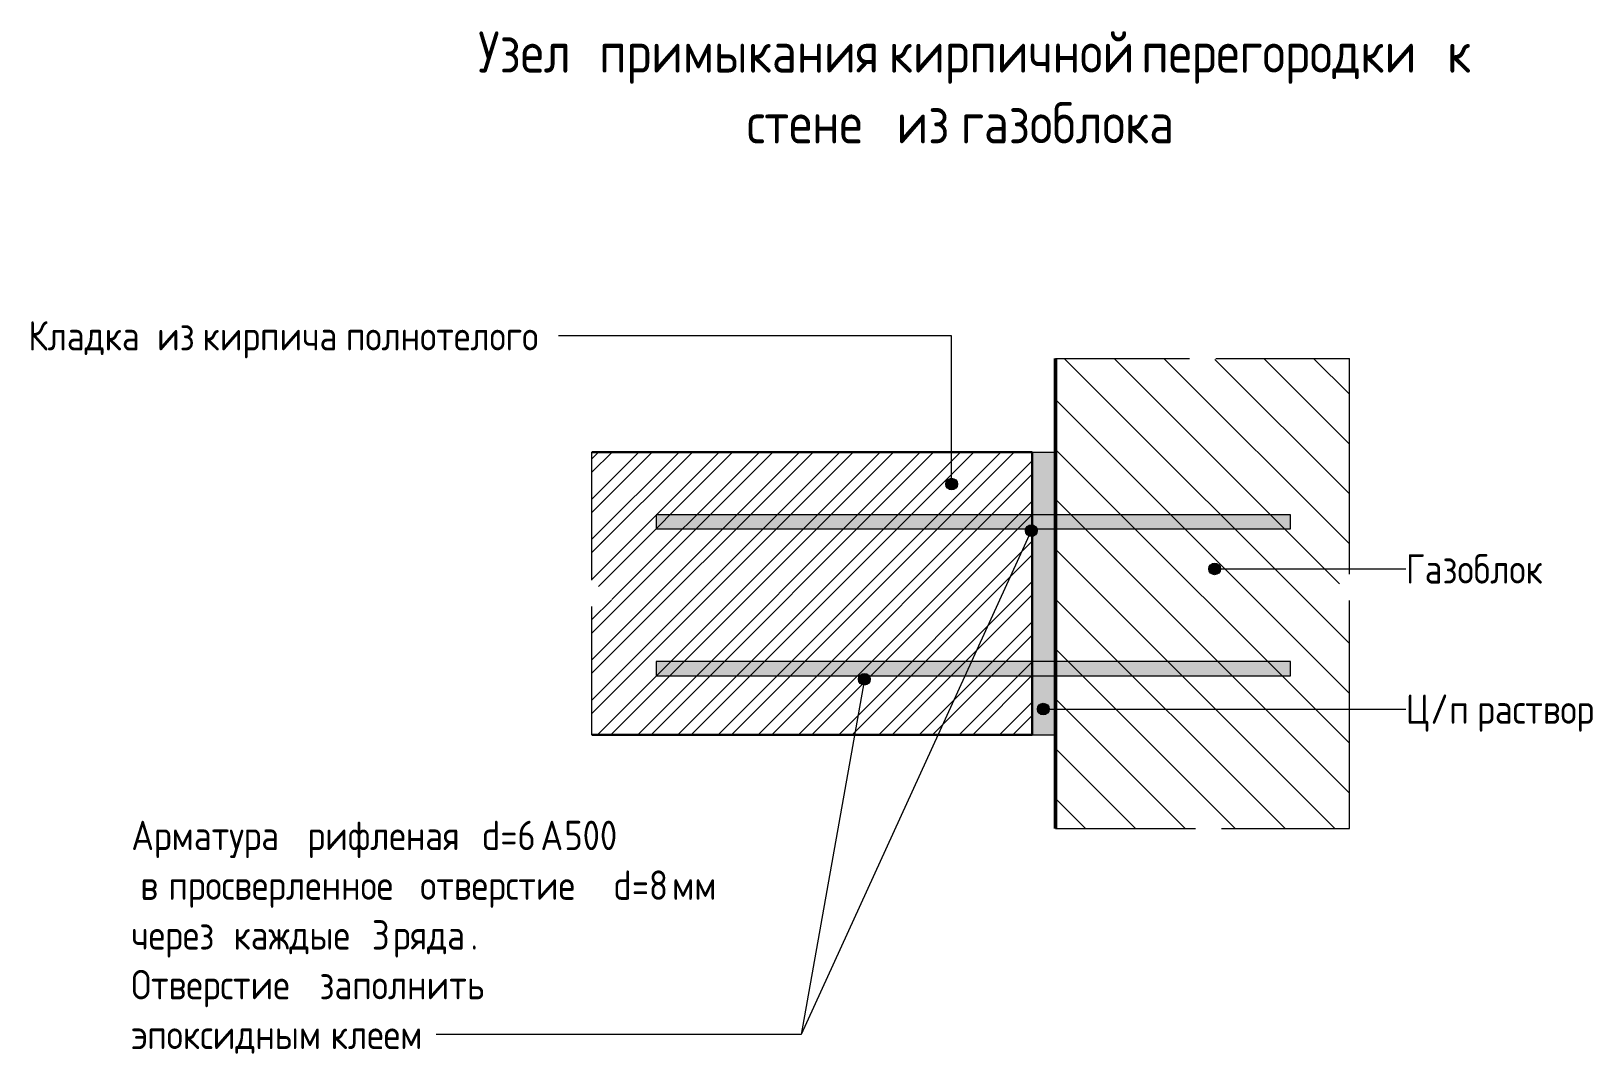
# Model space of a CAD drawing. Header units: millimetres. Extents: x -68946 to 288321, y -402657 to 324925.
# Drawn here: x 282079 to 282743, y 265577 to 266012 of the extents above; entities that cross this region are included whole.
import ezdxf

# ---------------------------------------------------------------- set-up
doc = ezdxf.new("R2010")
doc.units = ezdxf.units.MM
for name, color, linetype, lineweight in [('A-DETL-____-OTLN', 250, 'Continuous', 5), ('A-DETL-GENF-OTLN', 250, 'Continuous', 5), ('G-____-____-TEXT', 250, 'Continuous', 9)]:
    doc.layers.add(name, color=color, linetype=linetype, lineweight=lineweight)
doc.styles.add('GOST Common_3', font='', dxfattribs={"width": 0.9, "height": 12.5})
doc.styles.add('GOST Common_B', font='', dxfattribs={"width": 0.9, "height": 17.5})
doc.styles.get('GOST Common_3').set_extended_font_data('GOST Common')
doc.styles.get('GOST Common_B').set_extended_font_data('GOST Common', bold=True)

msp = doc.modelspace()

# ---------------------------------------------------------------- texts
at = {"layer": 'G-____-____-TEXT', "color": 7, "attachment_point": 1}
for s, insert, char_height, width, style in [('Узел', (282269.1116, 266011.8066), 17.5, 55.556944, 'GOST Common_B'), ('примыкания', (282320.6061, 266011.8066), 17.5, 142.499953, 'GOST Common_B'), ('кирпичной', (282443.8358, 266011.8066), 17.5, 123.379706, 'GOST Common_B'), ('перегородки', (282551.2897, 266011.8066), 17.5, 150.797419, 'GOST Common_B'), ('\\fGOST Common|b1|i0|c204|p34|;\\W.9;к', (282681.3655, 266011.8066), 17.5, 13.708856, 'GOST Common_B'), ('из', (282447.11, 265981.7103), 17.5, 26.335434, 'GOST Common_B'), ('газоблока', (282474.4944, 265981.7103), 17.5, 125.905022, 'GOST Common_B'), ('стене', (282383.4116, 265981.7103), 17.5, 70.348078, 'GOST Common_B'), ('Кладка', (282077.6678, 265888.6024), 12.5, 61.689853, 'GOST Common_3'), ('из', (282132.4366, 265888.6024), 12.5, 18.759487, 'GOST Common_3'), ('кирпича', (282151.7842, 265888.6024), 12.5, 69.2658, 'GOST Common_3'), ('полнотелого', (282212.8038, 265888.6024), 12.5, 109.67085, 'GOST Common_3'), ('Газоблок', (282663.8802, 265789.4132), 12.5, 78.284784, 'GOST Common_3'), ('\\fGOST Common|b0|i0|c204|p34|;\\W.9;Ц', (282663.8802, 265729.7457), 12.5, 12.626578, 'GOST Common_3'), ('\\fGOST Common|b0|i0|c204|p34|;\\W.9;/', (282674.2982, 265729.7457), 12.5, 9.740503, 'GOST Common_3'), ('\\fGOST Common|b0|i0|c204|p34|;\\W.9;п', (282682.3349, 265729.7457), 12.5, 9.740503, 'GOST Common_3'), ('раствор', (282694.2412, 265729.7457), 12.5, 70.348078, 'GOST Common_3'), ('Арматура', (282121.5082, 265676.0063), 12.5, 86.221491, 'GOST Common_3'), ('рифленая', (282196.5176, 265676.0063), 12.5, 81.531619, 'GOST Common_3'), (' d=6 ', (282263.7879, 265676.0063), 12.5, 38.601253, 'GOST Common_3'), ('\\fGOST Common|b0|i0|c204|p34|;\\W.9;А', (282295.6371, 265676.0063), 12.5, 12.265819, 'GOST Common_3'), ('500', (282305.7574, 265676.0063), 12.5, 29.221509, 'GOST Common_3'), (' d=8 ', (282319.7473, 265654.8396), 12.5, 38.601253, 'GOST Common_3'), ('\\fGOST Common|b0|i0|c204|p34|;\\W.9;в', (282125.3777, 265654.8396), 12.5, 9.740503, 'GOST Common_3'), ('просверленное', (282137.284, 265654.8396), 12.5, 125.183503, 'GOST Common_3'), ('отверстие', (282244.4402, 265654.8396), 12.5, 91.272122, 'GOST Common_3'), ('мм', (282351.5965, 265654.8396), 12.5, 21.645563, 'GOST Common_3'), (' 3 ', (282217.0559, 265633.673), 12.5, 19.120247, 'GOST Common_3'), ('через', (282121.5082, 265633.673), 12.5, 47.980997, 'GOST Common_3'), ('каждые', (282164.966, 265633.673), 12.5, 63.132891, 'GOST Common_3'), ('ряда', (282232.8317, 265633.673), 12.5, 40.044291, 'GOST Common_3'), ('. ', (282265.8715, 265633.673), 12.5, 8.658225, 'GOST Common_3'), ('Отверстие', (282121.5082, 265612.5063), 12.5, 92.3544, 'GOST Common_3'), ('заполнить', (282201.5777, 265612.5063), 12.5, 90.550603, 'GOST Common_3'), ('эпоксидным', (282121.5082, 265591.3396), 12.5, 98.12655, 'GOST Common_3'), ('клеем', (282206.3402, 265591.3396), 12.5, 49.784794, 'GOST Common_3')]:
    msp.add_mtext(s, dxfattribs=dict(at, insert=insert, char_height=char_height, width=width, style=style))

# ---------------------------------------------------------------- blocks, each defined once
blk = doc.blocks.new('ADSK_Обрыв_Линия - По умолчанию-34239678-АР2_Узлы крепления стен_2_7')
at = {"layer": 'A-DETL-GENF-OTLN', "lineweight": 9}
for p, q in [((0, 0), (54.63, 0)), ((65.76, 0), (120.25, 0))]:
    blk.add_line(p, q, dxfattribs=at)
blk = doc.blocks.new('ADSK_Обрыв_Линия - По умолчанию-34239680-АР2_Узлы крепления стен_2_7')
at = {"layer": 'A-DETL-GENF-OTLN', "lineweight": 9}
for p, q in [((0, 0), (59.5, 0)), ((70.63, 0), (125, 0))]:
    blk.add_line(p, q, dxfattribs=at)
blk = doc.blocks.new('ADSK_Обрыв_Линия - По умолчанию-37322059-АР2_Узлы крепления стен_2_7')
at = {"layer": 'A-DETL-GENF-OTLN', "lineweight": 9}
for p, q in [((0, 0), (97, 0)), ((108.13, 0), (200, 0))]:
    blk.add_line(p, q, dxfattribs=at)
blk = doc.blocks.new('ADSK_Обрыв_Линия - По умолчанию-34257341-АР2_Узлы крепления стен_2_7')
at = {"layer": 'A-DETL-GENF-OTLN', "lineweight": 9}
for p, q in [((0, 0), (57, 0)), ((68.13, 0), (125, 0))]:
    blk.add_line(p, q, dxfattribs=at)

# ---------------------------------------------------------------- hatches: boundary and pattern name
at = {"layer": 'A-DETL-GENF-OTLN'}
h = msp.add_hatch(dxfattribs=at)
h.set_pattern_fill('FP_46', color=130, style=0, pattern_type=2)
h.set_pattern_definition([(135, (278695.567, 263183.188), (-10.6066, -10.6066), [])])
h.paths.add_polyline_path([(282514.8271, 265672.7212), (282574.3271, 265672.7212), (282577.0771, 265681.3814), (282585.458, 265672.7212), (282639.8271, 265672.7212), (282639.8271, 265769.7212), (282631.1668, 265772.4712), (282639.8271, 265780.852), (282639.8271, 265872.7212), (282582.958, 265872.7212), (282574.5771, 265864.0609), (282571.8271, 265872.7212), (282514.8271, 265872.7212), (282514.8271, 265734.7225)])
h = msp.add_hatch(dxfattribs=at)
h.set_pattern_fill('FP_47', color=130, style=0, pattern_type=2)
h.set_pattern_definition([(45, (278695.567, 263183.188), (-8.55387, 8.55387), []), (45, (278701.269, 263183.188), (-8.55387, 8.55387), [])])
h.paths.add_polyline_path([(282504.8271, 265712.5962), (282504.8271, 265832.8462), (282317.5218, 265832.8462), (282317.5218, 265778.352), (282326.182, 265769.9712), (282317.5218, 265767.2212), (282317.5218, 265712.5962), (282344.8271, 265712.5962)])
h = msp.add_hatch(dxfattribs=at)
h.set_pattern_fill('FP_39', color=130, style=0, pattern_type=2)
h.set_pattern_definition([(0, (278695.5668, 263183.1883), (4.064, 1.016), [0.16764, -2.88, 0.16764, -2.88, -16.256]), (0, (278695.5668, 263183.1883), (4.064, 1.016), [-6.096, 0.16764, -5.928, 0.16764, -2.88, -7.112]), (0, (278695.5668, 263183.1883), (4.064, 1.016), [-15.24, 0.16764, -1.864, 0.16764, -4.912]), (120, (278697.0908, 263183.6963), (-2.9118818, 3.01152724), [0.16764, -2.88, 0.16764, -2.88, -16.256]), (120, (278697.0908, 263183.6963), (-2.9118818, 3.01152724), [-6.096, 0.16764, -5.928, 0.16764, -2.88, -7.112]), (120, (278697.0908, 263183.6963), (-2.9118818, 3.01152724), [-15.24, 0.16764, -1.864, 0.16764, -4.912]), (240, (278697.5988, 263185.7283), (-1.1521182, -4.02752724), [0.16764, -2.88, 0.16764, -2.88, -16.256]), (240, (278697.5988, 263185.7283), (-1.1521182, -4.02752724), [-6.096, 0.16764, -5.928, 0.16764, -2.88, -7.112]), (240, (278697.5988, 263185.7283), (-1.1521182, -4.02752724), [-15.24, 0.16764, -1.864, 0.16764, -4.912])])
h.paths.add_polyline_path([(282514.8271, 265712.5962), (282514.8271, 265832.7212), (282504.8271, 265832.7212), (282504.8271, 265712.5962)])
at = {"layer": 'A-DETL-GENF-OTLN', "lineweight": 9}
for points in [[(282614.8271, 265800.1833), (282614.8271, 265806.1833), (282344.8271, 265806.1833), (282344.8271, 265800.1833), (282514.8271, 265800.1833)], [(282514.8271, 265737.7212), (282614.8271, 265737.7212), (282614.8271, 265743.7212), (282344.8271, 265743.7212), (282344.8271, 265737.7212), (282504.8271, 265737.7212)]]:
    msp.add_hatch(color=90, dxfattribs=at).paths.add_polyline_path(points)
at = {"layer": 'G-____-____-TEXT'}
h = msp.add_hatch(color=110, dxfattribs=at)
edge = h.paths.add_edge_path()
edge.add_arc((282470.5747, 265819.2295), 2.5, 0, 360)
h = msp.add_hatch(color=110, dxfattribs=at)
edge = h.paths.add_edge_path()
edge.add_arc((282504.4884, 265799.4096), 2.5, 0, 360)
h = msp.add_hatch(color=110, dxfattribs=at)
edge = h.paths.add_edge_path()
edge.add_arc((282582.5003, 265783.1632), 2.5, 0, 360)
h = msp.add_hatch(color=110, dxfattribs=at)
edge = h.paths.add_edge_path()
edge.add_arc((282433.4504, 265736.202), 2.5, 0, 360)
h = msp.add_hatch(color=110, dxfattribs=at)
edge = h.paths.add_edge_path()
edge.add_arc((282509.5652, 265723.4957), 2.5, 0, 360)

# ---------------------------------------------------------------- linework, layer by layer
at = {"layer": 'A-DETL-____-OTLN', "lineweight": 50}
msp.add_line((282514.8271, 265872.7212), (282514.8271, 265672.7212), dxfattribs=at)
at = {"layer": 'A-DETL-____-OTLN', "lineweight": 30}
for p, q in [((282504.8271, 265832.8462), (282317.5218, 265832.8462)), ((282504.8271, 265712.5962), (282504.8271, 265832.8462)), ((282317.5218, 265712.5962), (282504.8271, 265712.5962))]:
    msp.add_line(p, q, dxfattribs=at)
at = {"layer": 'A-DETL-____-OTLN', "lineweight": 20}
for p, q in [((282514.8271, 265832.7212), (282504.8271, 265832.7212)), ((282504.8271, 265712.5962), (282514.8271, 265712.5962))]:
    msp.add_line(p, q, dxfattribs=at)
at = {"layer": 'A-DETL-____-OTLN', "lineweight": 9}
for p, q in [((282614.8271, 265806.1833), (282344.8271, 265806.1833)), ((282344.8271, 265806.1833), (282344.8271, 265800.1833)), ((282344.8271, 265800.1833), (282614.8271, 265800.1833)), ((282614.8271, 265800.1833), (282614.8271, 265806.1833)), ((282614.8271, 265743.7212), (282344.8271, 265743.7212)), ((282344.8271, 265743.7212), (282344.8271, 265737.7212)), ((282614.8271, 265737.7212), (282614.8271, 265743.7212)), ((282344.8271, 265737.7212), (282614.8271, 265737.7212))]:
    msp.add_line(p, q, dxfattribs=at)
at = {"layer": 'G-____-____-TEXT', "color": 110}
for p, q in [((282402.2223, 265882.3524), (282303.2913, 265882.3524)), ((282470.5747, 265882.3524), (282402.2223, 265882.3524)), ((282470.5747, 265819.2295), (282470.5747, 265882.3524)), ((282504.4884, 265799.4096), (282406.526, 265585.0896)), ((282582.5003, 265783.1632), (282663.8802, 265783.1632)), ((282433.4504, 265736.202), (282406.526, 265585.0896)), ((282509.5652, 265723.4957), (282663.8802, 265723.4957)), ((282406.526, 265585.0896), (282251.2863, 265585.0896))]:
    msp.add_line(p, q, dxfattribs=at)
for centre in [(282470.5747, 265819.2295), (282504.4884, 265799.4096), (282582.5003, 265783.1632), (282433.4504, 265736.202), (282509.5652, 265723.4957)]:
    msp.add_circle(centre, 2.5, dxfattribs=at)

# ---------------------------------------------------------------- block references
at = {"layer": 'A-DETL-GENF-OTLN', "lineweight": 9}
for name, p in [('ADSK_Обрыв_Линия - По умолчанию-34257341-АР2_Узлы крепления стен_2_7', (282514.8271, 265872.7212)), ('ADSK_Обрыв_Линия - По умолчанию-34239680-АР2_Узлы крепления стен_2_7', (282514.8271, 265672.7212))]:
    msp.add_blockref(name, p, dxfattribs=at)
for name, p, rotation in [('ADSK_Обрыв_Линия - По умолчанию-37322059-АР2_Узлы крепления стен_2_7', (282639.8271, 265672.7212), 89.99999999999986), ('ADSK_Обрыв_Линия - По умолчанию-34239678-АР2_Узлы крепления стен_2_7', (282317.5218, 265712.5962), 90)]:
    msp.add_blockref(name, p, dxfattribs=dict(at, rotation=rotation))

msp.set_redraw_order([(e.dxf.handle, doc.entitydb.next_handle()) for e in msp.query("TEXT MTEXT ATTDEF DIMENSION ARC_DIMENSION")])  # texts and dimensions are drawn at this point

doc.saveas('drawing.dxf')
